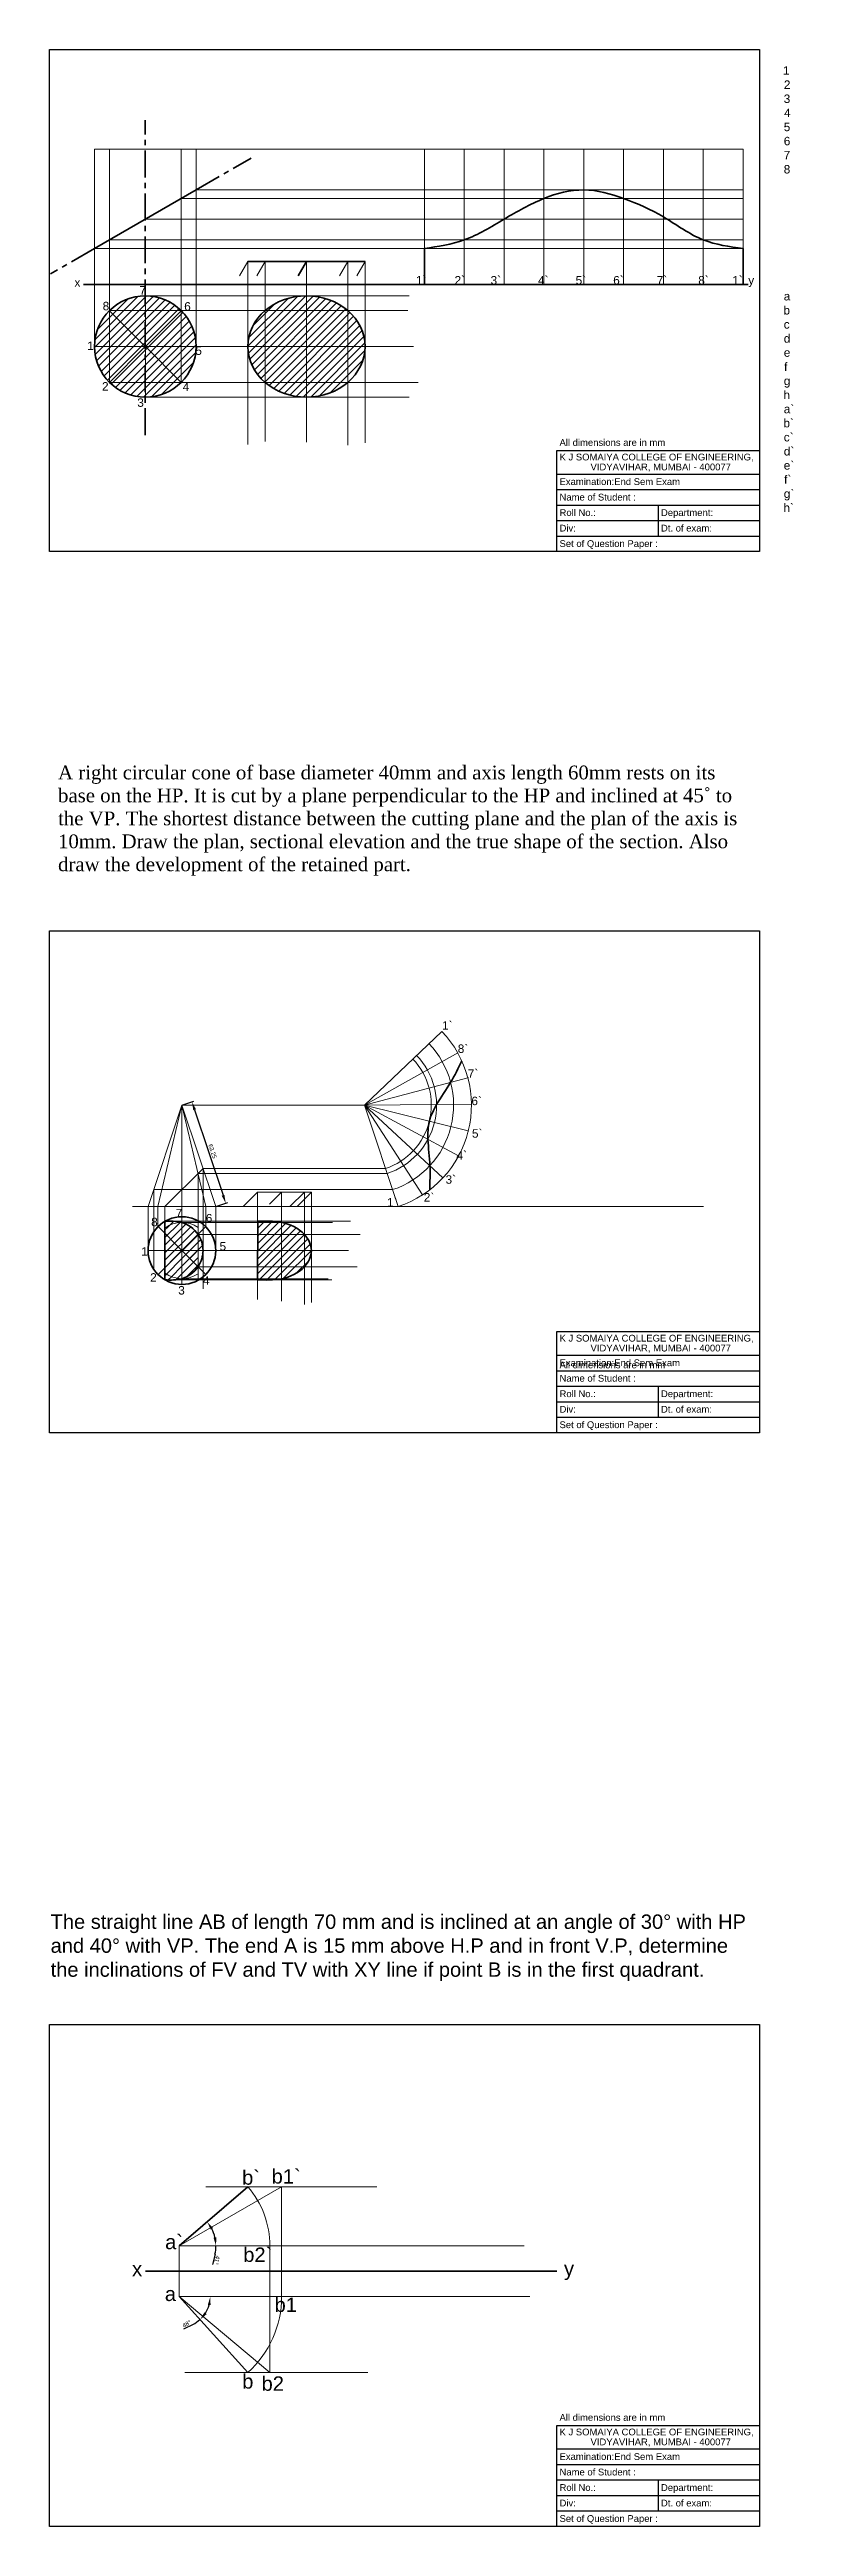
# Model space of a CAD drawing. Header units: millimetres. Extents: x 2669 to 4639, y 1870 to 5119.
# Drawn here: x 4199 to 4639, y 3653 to 5119 of the extents above; entities that cross this region are included whole.
import ezdxf

# ---------------------------------------------------------------- set-up
doc = ezdxf.new("R2010")
doc.units = ezdxf.units.MM
doc.linetypes.add('CENTER', pattern=[50.8, 31.75, -6.35, 6.35, -6.35])
doc.styles.get("Standard").update_dxf_attribs({"font": 'arial.ttf'})
doc.dimstyles.new('ISO-25', dxfattribs={"dimtxt": 2.5, "dimasz": 5, "dimexe": 1.25, "dimexo": 0.625, "dimtad": 1, "dimtxsty": 'Standard', "dimcen": 2.5, "dimadec": 0, "dimazin": 0, "dimtfac": 1, "dimtmove": 0, "dimatfit": 3, "dimfxl": 1, "dimarcsym": 0})
pattern_1 = [(45, (-15.925, 0), (-2.245064, 2.245064), [])]

msp = doc.modelspace()

# ---------------------------------------------------------------- texts
at = {"lineweight": 9}
for s, height, p in [('1', 5, (4633.091, 5103.687)), ('2', 5, (4633.647, 5095.333)), ('3', 5, (4633.558, 5086.979)), ('5', 5, (4633.562, 5070.312)), ('4', 5, (4633.763, 5078.646)), ('7', 5, (4633.521, 5053.625)), ('6', 5, (4633.589, 5061.959)), ('8', 5, (4633.569, 5045.271)), ('1`', 5, (4415.98, 4979.594)), ('2`', 5, (4438.844, 4979.594)), ('3`', 5, (4460.142, 4979.594)), ('4`', 5, (4488.227, 4979.594)), ('5`', 5, (4510.461, 4979.594)), ('6`', 5, (4532.695, 4979.594)), ('7`', 5, (4558.44, 4979.594)), ('8`', 5, (4583.015, 4979.594)), ('1`', 5, (4603.142, 4979.594)), ('8', 5, (4230.692, 4964.345)), ('7', 5, (4252.495, 4973.664)), ('6', 5, (4278.929, 4964.129)), ('a', 5, (4633.599, 4970.169)), ('b', 5, (4633.395, 4961.836)), ('c', 5, (4633.579, 4953.502)), ('1', 5, (4221.579, 4940.848)), ('5', 5, (4285.51, 4937.941)), ('e', 5, (4633.596, 4936.836)), ('d', 5, (4633.613, 4945.169)), ('f', 5, (4633.787, 4928.417)), ('g', 5, (4633.627, 4920.084)), ('2', 5, (4230.306, 4916.835)), ('3', 5, (4251.157, 4907.207)), ('4', 5, (4278.047, 4916.548)), ('h', 5, (4633.391, 4911.75)), ('b`', 5, (4633.395, 4895.084)), ('a`', 5, (4633.599, 4903.417)), ('c`', 5, (4633.579, 4886.75)), ('d`', 5, (4633.613, 4878.417)), ('f`', 5, (4633.787, 4861.665)), ('e`', 5, (4633.596, 4870.084)), ('g`', 5, (4633.627, 4853.332)), ('h`', 5, (4633.391, 4844.999)), ('1`', 5, (4431.495, 4538.721)), ('8`', 5, (4440.747, 4524.975)), ('7`', 5, (4446.702, 4510.279)), ('6`', 5, (4448.816, 4494.063)), ('5`', 5, (4449.139, 4474.804)), ('4`', 5, (4440.028, 4461.902)), ('2`', 5, (4420.656, 4437.02)), ('3`', 5, (4433.527, 4447.56)), ('8', 5, (4259.381, 4422.437)), ('7', 5, (4273.907, 4427.686)), ('6', 5, (4291.702, 4424.689)), ('1`', 5, (4398.848, 4434.063)), ('5', 5, (4299.846, 4408.022)), ('1', 5, (4253.486, 4404.997)), ('2', 5, (4258.774, 4389.629)), ('3', 5, (4275.387, 4382.021)), ('4', 5, (4290.06, 4387.859)), ('b`', 8.5, (4313.191, 3855.346)), ('b1`', 8.5, (4330.674, 3856.028)), ('a`', 8.5, (4267.637, 3817.224)), ('b2`', 8.5, (4313.863, 3809.695)), ('x', 8.5, (4248.09, 3801.238)), ('y', 8.5, (4503.589, 3801.44)), ('a', 8.5, (4267.467, 3786.522)), ('b1', 8.5, (4332.393, 3780.072)), ('b', 8.5, (4313.251, 3734.718)), ('b2', 8.5, (4324.709, 3733.448))]:
    msp.add_text(s, height=height, dxfattribs=at).set_placement(p)
at = {"lineweight": 35}
for s, p in [('y', (4612.585, 4979.594)), ('x', (4214.02, 4978.286))]:
    msp.add_text(s, height=5, dxfattribs=at).set_placement(p)
for s, height, p in [('All dimensions are in mm', 4.00791, (4500.947, 4884.108)), ('K J SOMAIYA COLLEGE OF ENGINEERING, ', 4.00791, (4500.947, 4875.5)), ('VIDYAVIHAR, MUMBAI - 400077', 4.00791, (4519.284, 4869.648)), ('Examination:End Sem Exam ', 4.00791, (4500.947, 4860.951)), ('Name of Student : ', 4.00791, (4500.947, 4851.784)), ('Roll No.: ', 4.0079, (4500.947, 4842.618)), ('Div: ', 4.0079, (4500.947, 4833.451)), ('Department: ', 4.00791, (4560.947, 4842.618)), ('Dt. of exam:', 4.00791, (4560.947, 4833.451)), ('Set of Question Paper : ', 4.00791, (4500.947, 4824.284)), ('K J SOMAIYA COLLEGE OF ENGINEERING, ', 4.00791, (4500.947, 4354.186)), ('VIDYAVIHAR, MUMBAI - 400077', 4.00791, (4519.284, 4348.334)), ('All dimensions are in mm', 4.00791, (4500.947, 4338.346)), ('Examination:End Sem Exam ', 4.00791, (4500.947, 4339.637)), ('Name of Student : ', 4.00791, (4500.947, 4330.47)), ('Roll No.: ', 4.0079, (4500.947, 4321.304)), ('Department: ', 4.00791, (4560.947, 4321.304)), ('Div: ', 4.0079, (4500.947, 4312.137)), ('Dt. of exam:', 4.00791, (4560.947, 4312.137)), ('Set of Question Paper : ', 4.00791, (4500.947, 4302.97)), ('All dimensions are in mm', 4.00791, (4500.947, 3715.662)), ('K J SOMAIYA COLLEGE OF ENGINEERING, ', 4.00791, (4500.947, 3707.054)), ('Examination:End Sem Exam ', 4.00791, (4500.947, 3692.506)), ('VIDYAVIHAR, MUMBAI - 400077', 4.00791, (4519.284, 3701.202)), ('Name of Student : ', 4.00791, (4500.947, 3683.339)), ('Roll No.: ', 4.0079, (4500.947, 3674.172)), ('Div: ', 4.0079, (4500.947, 3665.006)), ('Department: ', 4.00791, (4560.947, 3674.172)), ('Dt. of exam:', 4.00791, (4560.947, 3665.006)), ('Set of Question Paper : ', 4.00791, (4500.947, 3655.839))]:
    msp.add_text(s, height=height).set_placement(p)
at = {"lineweight": 35, "insert": (4204.298, 4694.953), "char_height": 8.5, "attachment_point": 1}
msp.add_mtext_dynamic_manual_height_columns('{\\fTimes New Roman|b0|i0|c0|p18;\\H0.95833x;A right circular cone of base diameter 40mm and axis length 60mm rests on its base on the HP. It is cut by a plane perpendicular to the HP and inclined at 45˚ to the VP. The shortest distance between the cutting plane and the plan of the axis is 10mm. Draw the plan, sectional elevation and the true shape of the section. Also draw the development of the retained part. }', width=408.48249, gutter_width=42.5, heights=[0], dxfattribs=at)
at = {"lineweight": 9, "insert": (4199.898, 4015.221), "char_height": 8.5, "attachment_point": 1}
msp.add_mtext_dynamic_manual_height_columns('The straight line AB of length 70 mm and is inclined at an angle of 30° with HP and 40° with VP. The end A is 15 mm above H.P and in front V.P, determine the inclinations of FV and TV with XY line if point B is in the first quadrant.', width=415.7966, gutter_width=42.5, heights=[0], dxfattribs=at)

# ---------------------------------------------------------------- blocks, each defined once
blk = doc.blocks.new('*D77')
at = {"color": 0, "lineweight": -2, "transparency": 16777216}
blk.add_line((4297.2, 3814.2), (4295.7, 3808.1), dxfattribs=at)
for start, end in [(13.1713, 27.5745), (346.8287, 0)]:
    blk.add_arc((4275.9, 3819.2), 21.8, start, end, dxfattribs=at)
at = {"color": 0, "lineweight": 35, "transparency": 16777216}
for points in [[(4294.6, 3828.8), (4296, 3829.7), (4292.5, 3833.4)], [(4298, 3824.2), (4296.3, 3824), (4297.7, 3819.2)]]:
    blk.add_solid(points, dxfattribs=at)
at = {"layer": 'Defpoints', "color": 0, "lineweight": 35, "transparency": 16777216}
for p in [(4316.6, 3854.2), (4295.3, 3829.1), (4275.9, 3819.2), (4275.9, 3819.2), (4480, 3819.2)]:
    blk.add_point(p, dxfattribs=at)
at = {"color": 0, "lineweight": 35, "transparency": 16777216, "insert": (4298.3, 3810.7), "char_height": 2.5, "attachment_point": 5, "rotation": 256.8287}
blk.add_mtext('41°', dxfattribs=at)
blk = doc.blocks.new('*D78')
at = {"color": 0, "lineweight": -2, "transparency": 16777216}
blk.add_line((4284.2, 3772.7), (4278.6, 3769.9), dxfattribs=at)
for start, end in [(327.6728, 344.4057), (296.4842, 312.0785)]:
    blk.add_arc((4275.9, 3789.2), 18.4, start, end, dxfattribs=at)
at = {"color": 0, "lineweight": 35, "transparency": 16777216}
for points in [[(4292.9, 3784.3), (4294.5, 3784.1), (4294.4, 3789.2)], [(4292.2, 3778.8), (4290.9, 3779.9), (4288.3, 3775.5)]]:
    blk.add_solid(points, dxfattribs=at)
at = {"layer": 'Defpoints', "color": 0, "lineweight": 35, "transparency": 16777216}
for p in [(4275.9, 3789.2), (4275.9, 3789.2), (4293.7, 3784.1), (4483.3, 3789.2), (4316.6, 3744.2)]:
    blk.add_point(p, dxfattribs=at)
at = {"color": 0, "lineweight": 35, "transparency": 16777216, "insert": (4280.5, 3773), "char_height": 2.5, "attachment_point": 5, "rotation": 26.4842}
blk.add_mtext('48°', dxfattribs=at)
blk = doc.blocks.new('*U90')
at = {"lineweight": 9}
blk.add_line((-10, 0), (10, 0), dxfattribs=at)
blk = doc.blocks.new('*U91')
at = {"color": 0, "linetype": 'ByBlock', "lineweight": -2, "transparency": 16777216}
for p, rotation in [((4277.6, 4418), 90), ((4270.5, 4415.1), 135), ((4284.6, 4415.1), 45), ((4267.6, 4408), 180), ((4270.5, 4401), 225), ((4277.6, 4398), 270), ((4284.6, 4401), 315)]:
    blk.add_blockref('*U90', p, dxfattribs=dict(at, rotation=rotation))
blk.add_blockref('*U90', (4287.6, 4408), dxfattribs=at)
blk = doc.blocks.new('*D92')
at = {"color": 0, "lineweight": -2, "transparency": 16777216}
for p, q in [((4278.2, 4494.3), (4284.7, 4496.4)), ((4285.1, 4491.3), (4301.9, 4440.8)), ((4298.2, 4434.3), (4304.7, 4436.4))]:
    blk.add_line(p, q, dxfattribs=at)
at = {"color": 0, "lineweight": 35, "transparency": 16777216}
for points in [[(4285.9, 4491.6), (4284.3, 4491), (4283.5, 4496)], [(4302.7, 4441), (4301.1, 4440.5), (4303.5, 4436)]]:
    blk.add_solid(points, dxfattribs=at)
at = {"layer": 'Defpoints', "color": 0, "lineweight": 35, "transparency": 16777216}
for p in [(4277.6, 4494.1), (4297.6, 4434.1), (4303.5, 4436)]:
    blk.add_point(p, dxfattribs=at)
at = {"color": 0, "lineweight": 35, "transparency": 16777216, "insert": (4295.5, 4466.7), "char_height": 2.5, "attachment_point": 5, "rotation": 288.4349}
blk.add_mtext('63,25', dxfattribs=at)
blk = doc.blocks.new('*U100')
at = {"lineweight": 9}
blk.add_line((-15, 0), (15, 0), dxfattribs=at)
blk = doc.blocks.new('*U101')
at = {"color": 0, "linetype": 'ByBlock', "lineweight": -2, "transparency": 16777216}
for p, rotation in [((4271.9, 4957.9), 89.99999999999997), ((4261.2, 4953.5), 134.9999999999999), ((4282.5, 4953.5), 44.99999999999999), ((4256.9, 4942.9), 180), ((4261.2, 4932.3), 225), ((4271.9, 4927.9), 269.9999999999999), ((4282.5, 4932.3), 314.9999999999999)]:
    blk.add_blockref('*U100', p, dxfattribs=dict(at, rotation=rotation))
blk.add_blockref('*U100', (4286.9, 4942.9), dxfattribs=at)

# ---------------------------------------------------------------- dimensions: what is measured, and where the dimension line sits
at = {"lineweight": 35}
dim = msp.add_aligned_dim(p1=(4277.56, 4494.063), p2=(4297.56, 4434.063), distance=6.254, dimstyle='ISO-25', dxfattribs=at)
dim.commit()
dim.dimension.update_dxf_attribs({"geometry": '*D92', "text_midpoint": (4295.511, 4466.714)})
for base, line1, line2, picture, middle in [((4295.34, 3829.129), ((4275.946, 3819.177), (4480.036, 3819.177)), ((4275.946, 3819.177), (4316.571, 3854.177)), '*D77', (4298.289, 3810.737)), ((4293.662, 3784.106), ((4275.946, 3789.177), (4316.571, 3744.182)), ((4275.946, 3789.177), (4483.314, 3789.177)), '*D78', (4280.516, 3772.991))]:
    dim = msp.add_angular_dim_2l(base=base, line1=line1, line2=line2, dimstyle='ISO-25', dxfattribs=at)
    dim.commit()
    dim.dimension.update_dxf_attribs({"geometry": picture, "text_midpoint": middle})

# ---------------------------------------------------------------- hatches: boundary and pattern name
at = {"lineweight": 35}
h = msp.add_hatch(dxfattribs=at)
h.set_pattern_fill('ANSI31', color=256)
h.set_pattern_definition(pattern_1)
edge = h.paths.add_edge_path()
edge.add_arc((4255.926, 4942.916), 30, 0, 360)
h = msp.add_hatch(dxfattribs=at)
h.set_pattern_fill('ANSI31', color=256)
h.set_pattern_definition(pattern_1)
edge = h.paths.add_edge_path()
edge.add_ellipse((4351.233, 4942.916), major_axis=(-34.641, 0), ratio=0.8660254, start_angle=0, end_angle=360)
h = msp.add_hatch(dxfattribs=at)
h.set_pattern_fill('ANSI31', color=256)
edge = h.paths.add_edge_path()
edge.add_spline(control_points=[(4277.275, 4424.686), (4274.156, 4425.56), (4270.858, 4425.451), (4267.56, 4425.343)], knot_values=[0, 0, 0, 0, 9.73650977, 9.73650977, 9.73650977, 9.73650977], degree=3, periodic=0)
edge.add_line((4267.56, 4425.343), (4267.56, 4421.355))
edge.add_arc((4277.56, 4408.022), 16.667, 90.981985, 126.869898, ccw=False)
h.paths.add_polyline_path([(4277.56, 4424.689, 0.16227766), (4267.56, 4421.355), (4267.56, 4418.022), (4277.56, 4408.022)])
h.paths.add_polyline_path([(4267.56, 4418.022), (4267.56, 4408.022), (4277.56, 4408.022)], flags=17)
h.paths.add_polyline_path([(4277.56, 4408.022), (4267.56, 4408.022), (4267.56, 4398.022)], flags=16)
h.paths.add_polyline_path([(4277.56, 4408.022), (4267.56, 4398.022), (4267.56, 4394.689, 0.16227766), (4277.56, 4391.355)])
edge = h.paths.add_edge_path()
edge.add_line((4267.56, 4394.689), (4267.56, 4390.702))
edge.add_spline(control_points=[(4267.56, 4390.702), (4270.967, 4390.56), (4274.373, 4390.417), (4277.56, 4391.355)], knot_values=[0, 0, 0, 0, 10.02135263, 10.02135263, 10.02135263, 10.02135263], degree=3, periodic=0)
edge.add_arc((4277.56, 4408.022), 16.667, 233.130102, 270, ccw=False)
edge = h.paths.add_edge_path()
edge.add_line((4277.56, 4408.022), (4277.56, 4391.355))
edge.add_spline(control_points=[(4277.56, 4391.355), (4281.348, 4392.47), (4284.826, 4395.109), (4287.098, 4398.485)], knot_values=[0, 0, 0, 0, 11.90745041, 11.90745041, 11.90745041, 11.90745041], degree=3, periodic=0)
edge.add_line((4287.098, 4398.485), (4277.56, 4408.022))
h.paths.add_polyline_path([(4287.098, 4408.022), (4277.56, 4408.022), (4287.098, 4398.485)], flags=16)
h.paths.add_polyline_path([(4287.098, 4417.559), (4277.56, 4408.022), (4287.098, 4408.022)], flags=17)
edge = h.paths.add_edge_path()
edge.add_spline(control_points=[(4287.098, 4417.559), (4284.826, 4420.898), (4281.338, 4423.469), (4277.56, 4424.603)], knot_values=[10.03433242, 10.03433242, 10.03433242, 10.03433242, 21.87250375, 21.87250375, 21.87250375, 21.87250375], degree=3, periodic=0)
edge.add_line((4277.56, 4424.603), (4277.56, 4408.022))
edge.add_line((4277.56, 4408.022), (4287.098, 4417.559))
edge = h.paths.add_edge_path()
edge.add_spline(control_points=[(4290.06, 4408.049), (4290.058, 4411.397), (4289.008, 4414.75), (4287.098, 4417.559)], knot_values=[21.87250375, 21.87250375, 21.87250375, 21.87250375, 31.83259789, 31.83259789, 31.83259789, 31.83259789], degree=3, periodic=0)
edge.add_line((4287.098, 4417.559), (4287.098, 4408.022))
edge.add_line((4287.098, 4408.022), (4290.059, 4408.022))
edge.add_spline(control_points=[(4287.098, 4398.485), (4289.002, 4401.316), (4290.06, 4404.674), (4290.06, 4408.04), (4290.06, 4408.049)], knot_values=[31.83259789, 31.83259789, 31.83259789, 31.83259789, 41.81939341, 41.8460948, 41.8460948, 41.8460948, 41.8460948], degree=3, periodic=0)
h.paths.add_polyline_path([(4287.098, 4398.485), (4277.56, 4408.022), (4277.56, 4391.355), (4279.789, 4392.201), (4281.9, 4393.374), (4283.85, 4394.838), (4285.597, 4396.554)], flags=17)
h = msp.add_hatch(dxfattribs=at)
h.set_pattern_fill('ANSI31', color=256)
h.paths.add_polyline_path([(4336.511, 4424.689), (4322.401, 4424.689), (4322.395, 4417.559), (4336.511, 4417.559)])
h.paths.add_polyline_path([(4336.511, 4417.559), (4322.395, 4417.559), (4322.385, 4408.022), (4336.511, 4408.022)])
h.paths.add_polyline_path([(4336.511, 4408.022), (4322.385, 4408.022), (4322.376, 4398.485), (4336.511, 4398.485)])
h.paths.add_polyline_path([(4336.511, 4398.485), (4322.376, 4398.485), (4322.37, 4391.355), (4336.511, 4391.355)])
edge = h.paths.add_edge_path()
edge.add_spline(control_points=[(4336.511, 4391.355), (4341.532, 4392.354), (4346.458, 4394.587), (4349.999, 4398.485)], knot_values=[0, 0, 0, 0, 15.25598731, 15.25598731, 15.25598731, 15.25598731], degree=3, periodic=0)
edge.add_line((4349.999, 4398.485), (4336.511, 4398.485))
edge.add_line((4336.511, 4398.485), (4336.511, 4391.355))
h.paths.add_polyline_path([(4349.999, 4408.022), (4336.511, 4408.022), (4336.511, 4398.485), (4349.999, 4398.485)])
h.paths.add_polyline_path([(4349.999, 4417.559), (4336.511, 4417.559), (4336.511, 4408.022), (4349.999, 4408.022)])
edge = h.paths.add_edge_path()
edge.add_spline(control_points=[(4349.999, 4417.559), (4346.458, 4421.457), (4341.532, 4423.691), (4336.511, 4424.689)], knot_values=[0, 0, 0, 0, 15.25598731, 15.25598731, 15.25598731, 15.25598731], degree=3, periodic=0)
edge.add_line((4336.511, 4424.689), (4336.511, 4417.559))
edge.add_line((4336.511, 4417.559), (4349.999, 4417.559))
edge = h.paths.add_edge_path()
edge.add_spline(control_points=[(4354.189, 4408.022), (4354.189, 4411.46), (4352.416, 4414.898), (4349.999, 4417.559)], knot_values=[0, 0, 0, 0, 10.41702434, 10.41702434, 10.41702434, 10.41702434], degree=3, periodic=0)
edge.add_line((4349.999, 4417.559), (4349.999, 4408.022))
edge.add_line((4349.999, 4408.022), (4354.189, 4408.022))
edge = h.paths.add_edge_path()
edge.add_spline(control_points=[(4349.999, 4398.485), (4352.416, 4401.146), (4354.189, 4404.584), (4354.189, 4408.022)], knot_values=[39.79729261, 39.79729261, 39.79729261, 39.79729261, 50.21431055, 50.21431055, 50.21431055, 50.21431055], degree=3, periodic=0)
edge.add_spline(control_points=[(4354.189, 4408.022), (4354.189, 4408.022), (4354.189, 4408.022), (4354.189, 4408.022)], knot_values=[39.7972862, 39.7972862, 39.7972862, 39.7972862, 39.79729261, 39.79729261, 39.79729261, 39.79729261], degree=3, periodic=0)
edge.add_line((4354.189, 4408.022), (4349.999, 4408.022))
edge.add_line((4349.999, 4408.022), (4349.999, 4398.485))
h.paths.add_polyline_path([(4336.511, 4391.355), (4322.37, 4391.355), (4322.369, 4390.702), (4336.511, 4390.702)])
edge = h.paths.add_edge_path()
edge.add_spline(control_points=[(4336.511, 4424.689), (4331.863, 4425.613), (4327.132, 4425.478), (4322.402, 4425.343)], knot_values=[0, 0, 0, 0, 14.12427455, 14.12427455, 14.12427455, 14.12427455], degree=3, periodic=0)
edge.add_line((4330.937, 4425.343), (4322.402, 4425.343))
edge.add_line((4322.402, 4425.343), (4322.401, 4424.689))
edge.add_line((4322.401, 4424.689), (4336.511, 4424.689))
h = msp.add_hatch(dxfattribs=at)
h.set_pattern_fill('ANSI31', color=256)
edge = h.paths.add_edge_path()
edge.add_line((4277.56, 4408.022), (4277.56, 4391.355))
edge.add_spline(control_points=[(4277.56, 4391.355), (4281.348, 4392.47), (4284.826, 4395.109), (4287.098, 4398.485)], knot_values=[0, 0, 0, 0, 11.90745041, 11.90745041, 11.90745041, 11.90745041], degree=3, periodic=0)
edge.add_line((4287.098, 4398.485), (4277.56, 4408.022))
h.paths.add_polyline_path([(4287.098, 4408.022), (4277.56, 4408.022), (4287.098, 4398.485)], flags=17)

# ---------------------------------------------------------------- linework, layer by layer
for p, q in [((4199.269, 5118.602), (4619.269, 5118.602)), ((4199.269, 4821.602), (4199.269, 5118.602)), ((4619.269, 5118.602), (4619.269, 4821.602)), ((4499.269, 4881.425), (4619.269, 4881.425)), ((4499.269, 4821.602), (4499.269, 4881.425)), ((4499.269, 4867.435), (4619.269, 4867.435)), ((4619.269, 4876.602), (4619.269, 4821.602)), ((4499.269, 4858.269), (4619.269, 4858.269)), ((4499.269, 4849.102), (4619.269, 4849.102)), ((4499.269, 4839.935), (4619.269, 4839.935)), ((4559.269, 4849.102), (4559.269, 4830.769)), ((4619.269, 4821.602), (4199.269, 4821.602)), ((4499.269, 4830.769), (4619.269, 4830.769)), ((4619.269, 4821.602), (4499.269, 4821.602)), ((4199.269, 4597.288), (4619.269, 4597.288)), ((4199.269, 4300.288), (4199.269, 4597.288)), ((4619.269, 4597.288), (4619.269, 4300.288)), ((4499.269, 4360.111), (4619.269, 4360.111)), ((4499.269, 4300.288), (4499.269, 4360.111)), ((4619.269, 4355.288), (4619.269, 4300.288)), ((4499.269, 4346.121), (4619.269, 4346.121)), ((4499.269, 4336.954), (4619.269, 4336.954)), ((4499.269, 4327.788), (4619.269, 4327.788)), ((4559.269, 4327.788), (4559.269, 4309.454)), ((4499.269, 4318.621), (4619.269, 4318.621)), ((4499.269, 4309.454), (4619.269, 4309.454)), ((4619.269, 4300.288), (4199.269, 4300.288)), ((4619.269, 4300.288), (4499.269, 4300.288)), ((4199.269, 3950.157), (4619.269, 3950.157)), ((4199.269, 3653.157), (4199.269, 3950.157)), ((4619.269, 3950.157), (4619.269, 3653.157)), ((4499.269, 3712.98), (4619.269, 3712.98)), ((4499.269, 3653.157), (4499.269, 3712.98)), ((4619.269, 3708.157), (4619.269, 3653.157)), ((4499.269, 3698.99), (4619.269, 3698.99)), ((4499.269, 3689.823), (4619.269, 3689.823)), ((4499.269, 3680.657), (4619.269, 3680.657)), ((4559.269, 3680.657), (4559.269, 3662.323)), ((4499.269, 3671.49), (4619.269, 3671.49)), ((4619.269, 3653.157), (4199.269, 3653.157)), ((4499.269, 3662.323), (4619.269, 3662.323)), ((4619.269, 3653.157), (4499.269, 3653.157))]:
    msp.add_line(p, q)
at = {"linetype": 'CENTER', "lineweight": 35, "ltscale": 0.5}
for p, q in [((4255.926, 4890.547), (4255.926, 5076.845)), ((4285.926, 5035.55), (4318.497, 5054.355)), ((4225.926, 5000.909), (4199.908, 4985.887)), ((4346.334, 4984.625), (4351.233, 4993.111))]:
    msp.add_line(p, q, dxfattribs=at)
at = {"lineweight": 9}
for p, q in [((4225.926, 4979.594), (4225.926, 5059.594)), ((4225.926, 5059.594), (4285.926, 5059.594)), ((4234.712, 4979.594), (4234.712, 5059.594)), ((4277.139, 4979.594), (4277.139, 5059.594)), ((4285.926, 5059.594), (4285.926, 4979.594)), ((4285.926, 5059.594), (4421.032, 5059.594)), ((4421.032, 5059.594), (4421.032, 5000.909)), ((4421.032, 5059.594), (4609.552, 5059.594)), ((4444.597, 5059.594), (4444.597, 4979.594)), ((4468.162, 5059.594), (4468.162, 4979.594)), ((4491.727, 5059.594), (4491.727, 4979.594)), ((4515.292, 5059.594), (4515.292, 4979.594)), ((4538.857, 5059.594), (4538.857, 4979.594)), ((4562.422, 5059.594), (4562.422, 4979.594)), ((4585.987, 5059.594), (4585.987, 4979.594)), ((4609.552, 5059.594), (4609.552, 5000.909)), ((4277.139, 5030.477), (4609.552, 5030.477)), ((4285.926, 5035.55), (4609.552, 5035.55)), ((4255.926, 5018.229), (4609.552, 5018.229)), ((4225.926, 5000.909), (4609.552, 5000.909)), ((4234.712, 5005.982), (4609.552, 5005.982)), ((4311.692, 4984.625), (4316.592, 4993.111)), ((4316.592, 4993.111), (4316.592, 4884.88)), ((4321.839, 4984.625), (4326.738, 4993.111)), ((4326.738, 4993.111), (4326.738, 4886.666)), ((4351.233, 4993.111), (4351.233, 4886.309)), ((4370.828, 4984.625), (4375.728, 4993.111)), ((4375.728, 4993.111), (4375.728, 4884.523)), ((4385.874, 4993.111), (4380.975, 4984.625)), ((4385.874, 4993.111), (4385.874, 4885.952)), ((4225.926, 4942.916), (4225.926, 4979.594)), ((4234.712, 4921.703), (4234.712, 4979.594)), ((4255.926, 4972.916), (4412.023, 4972.916)), ((4277.139, 4921.703), (4277.139, 4979.594)), ((4285.926, 4942.916), (4285.926, 4979.594)), ((4234.712, 4964.129), (4411.275, 4964.129)), ((4225.926, 4942.916), (4414.63, 4942.916)), ((4234.712, 4921.703), (4417.314, 4921.703)), ((4255.926, 4912.916), (4411.946, 4912.916)), ((4385.571, 4494.063), (4431.327, 4537.732)), ((4385.571, 4494.063), (4440.747, 4524.975)), ((4385.571, 4494.063), (4446.702, 4510.279)), ((4277.56, 4494.063), (4257.56, 4434.063)), ((4263.418, 4434.063), (4277.56, 4494.063)), ((4277.56, 4434.063), (4277.56, 4494.063)), ((4277.56, 4494.063), (4297.56, 4434.063)), ((4291.702, 4434.063), (4277.56, 4494.063)), ((4277.56, 4494.063), (4385.571, 4494.063)), ((4385.571, 4494.063), (4448.814, 4494.563)), ((4385.571, 4494.063), (4405.571, 4434.063)), ((4385.571, 4494.063), (4446.95, 4478.815)), ((4385.571, 4494.063), (4441.228, 4464.026)), ((4385.571, 4494.063), (4432.007, 4451.126)), ((4385.571, 4494.063), (4419.867, 4440.924)), ((4267.56, 4434.063), (4290.06, 4456.563)), ((4290.06, 4456.563), (4290.06, 4385.288)), ((4290.06, 4456.563), (4398.071, 4456.563)), ((4277.56, 4444.063), (4260.894, 4444.063)), ((4260.894, 4444.063), (4260.894, 4396.967)), ((4277.56, 4434.063), (4277.56, 4444.063)), ((4277.56, 4444.063), (4402.237, 4444.063)), ((4287.098, 4453.601), (4287.098, 4390.442)), ((4287.098, 4453.601), (4399.058, 4453.601)), ((4322.369, 4442.58), (4313.852, 4434.063)), ((4322.369, 4442.58), (4354.189, 4442.58)), ((4322.369, 4442.58), (4322.369, 4379.024)), ((4329.44, 4435.509), (4336.511, 4442.58)), ((4336.511, 4442.58), (4336.511, 4378.031)), ((4349.999, 4442.58), (4341.482, 4434.063)), ((4354.189, 4442.58), (4345.672, 4434.063)), ((4349.999, 4442.58), (4349.999, 4376.188)), ((4354.189, 4442.58), (4354.189, 4377.322)), ((4248.433, 4434.063), (4586.012, 4434.063)), ((4257.56, 4408.022), (4257.56, 4434.063)), ((4263.418, 4422.164), (4263.418, 4434.063)), ((4267.56, 4434.063), (4267.56, 4390.702)), ((4277.56, 4428.022), (4277.56, 4434.063)), ((4291.702, 4422.164), (4291.702, 4434.063)), ((4297.56, 4408.022), (4297.56, 4434.063)), ((4267.56, 4425.343), (4377.244, 4425.343)), ((4277.56, 4424.689), (4366.557, 4424.689)), ((4287.098, 4417.559), (4382.99, 4417.559)), ((4287.098, 4398.485), (4381.253, 4398.485)), ((4290.06, 4408.022), (4376.183, 4408.022)), ((4267.56, 4390.702), (4366.286, 4390.702)), ((4277.56, 4391.355), (4364.119, 4391.355)), ((4275.946, 3819.177), (4336.568, 3854.177)), ((4291.763, 3854.177), (4392.837, 3854.177)), ((4336.568, 3854.177), (4336.568, 3789.177)), ((4275.946, 3804.177), (4275.946, 3819.177)), ((4275.946, 3819.177), (4480.036, 3819.177)), ((4329.569, 3744.182), (4329.569, 3819.177)), ((4275.946, 3804.177), (4275.946, 3789.177)), ((4275.946, 3789.177), (4483.314, 3789.177)), ((4275.946, 3789.177), (4329.569, 3744.182)), ((4279.246, 3744.182), (4387.641, 3744.182))]:
    msp.add_line(p, q, dxfattribs=at)
at = {"linetype": 'Continuous', "lineweight": 35}
for p, q in [((4225.926, 5000.909), (4285.926, 5035.55)), ((4316.592, 4993.111), (4385.874, 4993.111))]:
    msp.add_line(p, q, dxfattribs=at)
at = {"lineweight": 35}
for p, q in [((4421.032, 5000.909), (4421.032, 4979.594)), ((4609.552, 5000.909), (4609.552, 4979.594)), ((4219.375, 4979.594), (4612.585, 4979.594)), ((4421.032, 4979.594), (4609.552, 4979.594)), ((4267.56, 4425.343), (4267.56, 4390.702)), ((4322.369, 4390.702), (4322.402, 4425.343)), ((4275.946, 3819.177), (4316.571, 3854.177)), ((4256.093, 3804.177), (4499.441, 3804.177)), ((4275.946, 3789.177), (4316.571, 3744.182))]:
    msp.add_line(p, q, dxfattribs=at)
for centre, radius in [((4255.926, 4942.916), 30), ((4277.56, 4408.022), 20)]:
    msp.add_circle(centre, radius, dxfattribs=at)
at = {"lineweight": 9}
for centre, radius, start, end in [((4385.571, 4494.063), 52.705, 288.434949, 43.662651), ((4385.571, 4494.063), 63.246, 288.434949, 43.662651), ((4385.571, 4494.063), 39.528, 288.434949, 43.662651), ((4385.571, 4494.063), 42.652, 288.434949, 43.662651), ((4277.56, 4408.022), 16.667, 55.094073, 126.869898), ((4277.56, 4408.022), 16.667, 233.130102, 304.905927), ((4275.946, 3819.177), 53.623, 0, 40.745757), ((4275.946, 3789.177), 60.622, 312.078514, 360)]:
    msp.add_arc(centre, radius, start, end, dxfattribs=at)
at = {"lineweight": 35}
msp.add_ellipse((4351.233, 4942.916), major_axis=(-34.641, 0), ratio=0.8660254, dxfattribs=at)
for points in [[(4421.032, 5000.909), (4444.597, 5005.982), (4468.162, 5018.229), (4491.727, 5030.477), (4515.292, 5035.55), (4538.857, 5030.477), (4562.422, 5019.594), (4585.987, 5005.982), (4609.552, 5000.909)], [(4424.133, 4443.934), (4424.268, 4458.282), (4423.105, 4473.807), (4423.933, 4484.533), (4428.221, 4494.4), (4436.513, 4507.576), (4443.109, 4520.319)], [(4267.56, 4425.343), (4277.275, 4424.686), (4287.098, 4417.559), (4290.06, 4408.022), (4287.098, 4398.485), (4277.56, 4391.355), (4267.56, 4390.702)], [(4322.402, 4425.343), (4336.511, 4424.689), (4349.999, 4417.559), (4354.189, 4408.022), (4349.999, 4398.485), (4336.511, 4391.355), (4322.369, 4390.702)]]:
    msp.add_spline(points, degree=3, dxfattribs=at)
at = {"lineweight": 9}
for p in [(4444.597, 5059.594), (4468.162, 5059.594), (4491.727, 5059.594), (4515.292, 5059.594), (4538.857, 5059.594), (4562.422, 5059.594), (4585.987, 5059.594), (4440.747, 4524.975), (4446.702, 4510.279), (4448.814, 4494.563), (4446.95, 4478.815), (4441.228, 4464.026), (4419.867, 4440.924), (4432.007, 4451.126)]:
    msp.add_point(p, dxfattribs=at)

# ---------------------------------------------------------------- block references
for name, p in [('*U101', (-15.925, 0)), ('*U91', (0, 0))]:
    msp.add_blockref(name, p, dxfattribs=at)

msp.set_redraw_order([(e.dxf.handle, doc.entitydb.next_handle()) for e in msp.query("TEXT MTEXT ATTDEF DIMENSION ARC_DIMENSION")])  # texts and dimensions are drawn at this point

doc.saveas('drawing.dxf')
